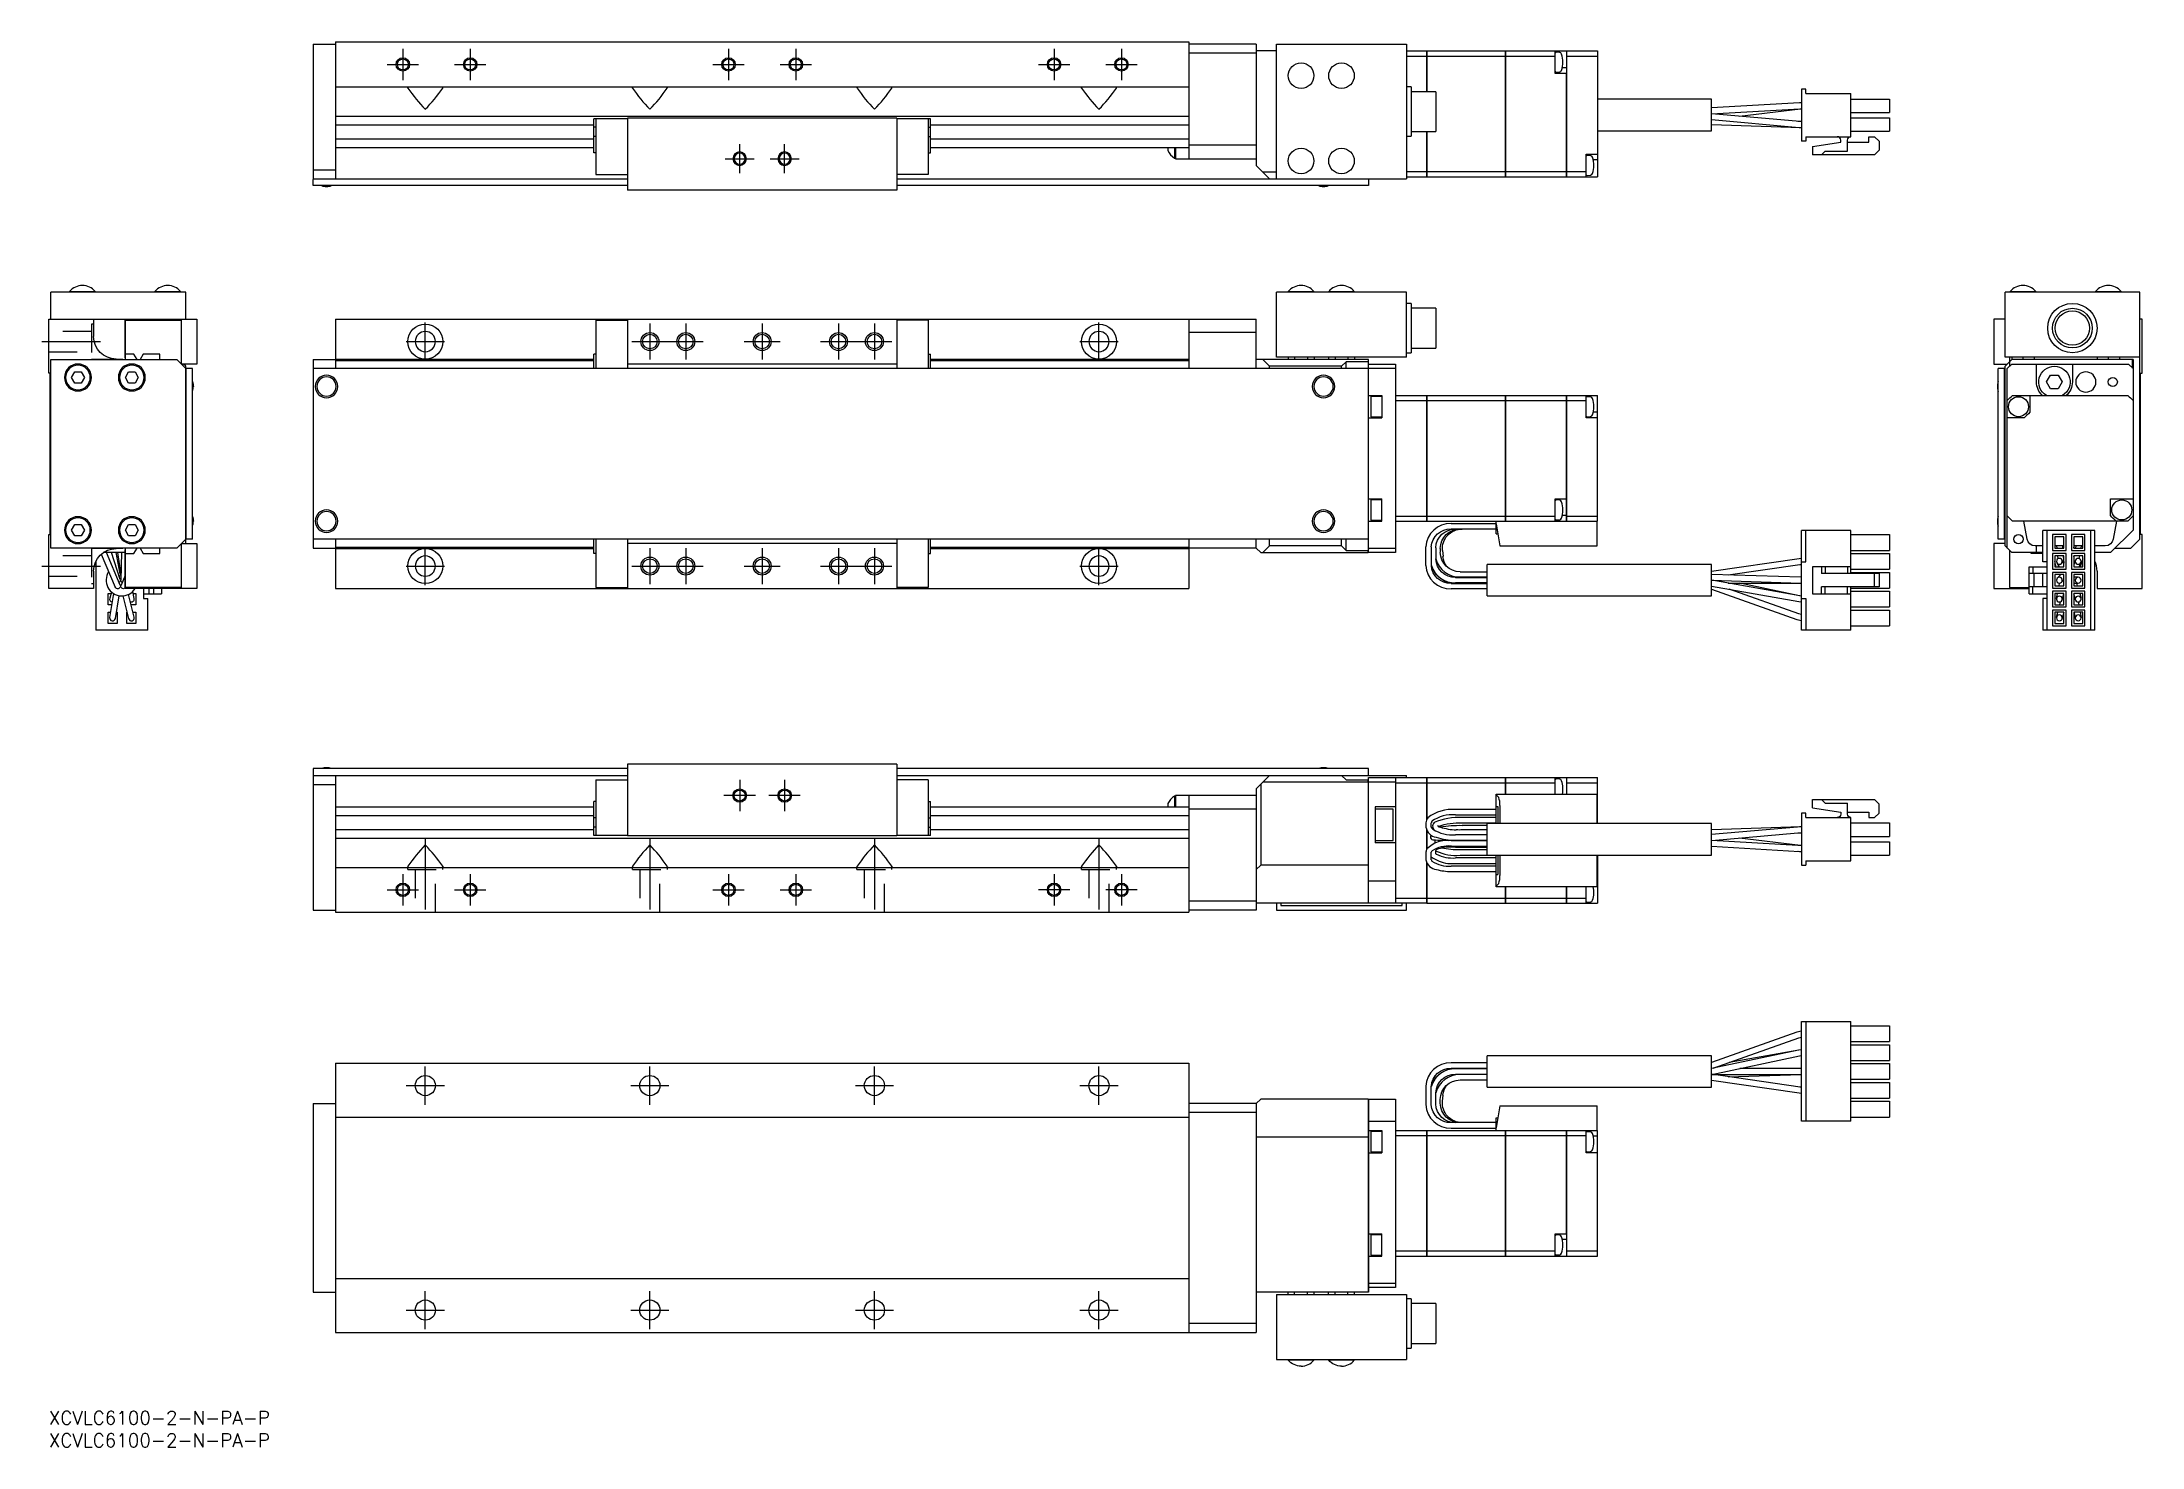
# Model space of a CAD drawing. Extents: x -2 to 466, y -8 to 305.
import ezdxf

# ---------------------------------------------------------------- set-up
doc = ezdxf.new("R2010")
doc.units = 0
doc.header["$LTSCALE"] = 0.5
doc.linetypes.add('CENTER', pattern=[50.8, 31.75, -6.35, 6.35, -6.35])
doc.linetypes.add('DASHED', pattern=[19.05, 12.7, -6.35])
for name, color, linetype in [('MSM_CENTER', 1, 'CENTER'), ('MSM_CONTINUOUS', 7, 'CONTINUOUS'), ('MSM_DASHED', 4, 'DASHED'), ('MSM_NARROW', 5, 'CONTINUOUS'), ('MSM_PART_NUMBER', 7, 'CONTINUOUS')]:
    doc.layers.add(name, color=color, linetype=linetype)
doc.styles.get("Standard").update_dxf_attribs({"font": 'txt.shx', "height": 3, "bigfont": 'bigfont.shx'})

msp = doc.modelspace()

# ---------------------------------------------------------------- texts
at = {"layer": 'MSM_PART_NUMBER'}
for p in [(0, -3), (0, -8)]:
    msp.add_text('XCVLC6100-2-N-PA-P', height=3, dxfattribs=at).set_placement(p)

# ---------------------------------------------------------------- linework, layer by layer
at = {"layer": 'MSM_CENTER'}
for p, q in [((75.35, 299.95), (82.35, 299.95)), ((78.85, 303.45), (78.85, 296.45)), ((90.35, 299.95), (97.35, 299.95)), ((93.85, 303.45), (93.85, 296.45)), ((147.85, 299.95), (154.85, 299.95)), ((151.35, 303.45), (151.35, 296.45)), ((162.85, 299.95), (169.85, 299.95)), ((166.35, 303.45), (166.35, 296.45)), ((220.35, 299.95), (227.35, 299.95)), ((223.85, 303.45), (223.85, 296.45)), ((235.35, 299.95), (242.35, 299.95)), ((238.85, 303.45), (238.85, 296.45)), ((153.85, 275.72), (153.85, 282.18)), ((163.85, 275.72), (163.85, 282.18)), ((150.62, 278.95), (157.08, 278.95)), ((160.62, 278.95), (167.08, 278.95)), ((83.85, 233.97), (83.85, 242.47)), ((133.85, 242.22), (133.85, 234.22)), ((141.85, 242.22), (141.85, 234.22)), ((158.85, 242.22), (158.85, 234.22)), ((175.85, 242.22), (175.85, 234.22)), ((183.85, 242.22), (183.85, 234.22)), ((233.85, 233.97), (233.85, 242.47)), ((-1.5, 238.22), (11.5, 238.22)), ((79.6, 238.22), (88.1, 238.22)), ((129.85, 238.22), (145.85, 238.22)), ((154.85, 238.22), (162.85, 238.22)), ((171.85, 238.22), (187.85, 238.22)), ((229.6, 238.22), (238.1, 238.22)), ((83.85, 183.97), (83.85, 192.47)), ((133.85, 192.22), (133.85, 184.22)), ((141.85, 192.22), (141.85, 184.22)), ((158.85, 192.22), (158.85, 184.22)), ((175.85, 192.22), (175.85, 184.22)), ((183.85, 192.22), (183.85, 184.22)), ((233.85, 183.97), (233.85, 192.47)), ((-1.5, 188.22), (11.5, 188.22)), ((79.6, 188.22), (88.1, 188.22)), ((129.85, 188.22), (145.85, 188.22)), ((154.85, 188.22), (162.85, 188.22)), ((171.85, 188.22), (187.85, 188.22)), ((229.6, 188.22), (238.1, 188.22)), ((153.85, 140.6), (153.85, 133.6)), ((163.85, 140.6), (163.85, 133.6)), ((157.35, 137.1), (150.35, 137.1)), ((167.35, 137.1), (160.35, 137.1)), ((83.85, 127.6), (83.85, 109.1)), ((133.85, 127.6), (133.85, 109.1)), ((183.85, 127.6), (183.85, 109.1)), ((233.85, 127.6), (233.85, 109.1)), ((78.85, 119.6), (78.85, 112.6)), ((93.85, 119.6), (93.85, 112.6)), ((151.35, 119.6), (151.35, 112.6)), ((166.35, 119.6), (166.35, 112.6)), ((223.85, 119.6), (223.85, 112.6)), ((238.85, 119.6), (238.85, 112.6)), ((75.35, 116.1), (82.35, 116.1)), ((90.35, 116.1), (97.35, 116.1)), ((147.85, 116.1), (154.85, 116.1)), ((162.85, 116.1), (169.85, 116.1)), ((227.35, 116.1), (220.35, 116.1)), ((242.35, 116.1), (235.35, 116.1)), ((83.85, 68.25), (83.85, 76.75)), ((133.85, 68.25), (133.85, 76.75)), ((183.85, 68.25), (183.85, 76.75)), ((233.85, 68.25), (233.85, 76.75)), ((79.6, 72.5), (88.1, 72.5)), ((129.6, 72.5), (138.1, 72.5)), ((179.6, 72.5), (188.1, 72.5)), ((229.6, 72.5), (238.1, 72.5)), ((83.85, 18.25), (83.85, 26.75)), ((133.85, 18.25), (133.85, 26.75)), ((183.85, 18.25), (183.85, 26.75)), ((233.85, 18.25), (233.85, 26.75)), ((79.6, 22.5), (88.1, 22.5)), ((129.6, 22.5), (138.1, 22.5)), ((179.6, 22.5), (188.1, 22.5)), ((229.6, 22.5), (238.1, 22.5))]:
    msp.add_line(p, q, dxfattribs=at)
at = {"layer": 'MSM_CONTINUOUS'}
for p, q in [((58.85, 304.45), (63.85, 304.45)), ((58.85, 304.45), (58.85, 274.45)), ((63.85, 304.95), (253.85, 304.95)), ((63.85, 304.95), (63.85, 274.45)), ((253.85, 304.95), (253.85, 278.95)), ((268.85, 304.45), (253.85, 304.45)), ((268.85, 304.45), (268.85, 277.45)), ((273.35, 304.45), (302.35, 304.45)), ((273.35, 274.45), (273.35, 304.45)), ((302.35, 304.45), (302.35, 274.45)), ((268.85, 302.45), (253.85, 302.45)), ((273.35, 302.95), (268.85, 302.95)), ((302.35, 302.95), (306.84, 302.95)), ((302.35, 301.8), (306.84, 301.8)), ((306.84, 293.88), (306.84, 302.95)), ((306.85, 302.95), (306.85, 293.88)), ((306.85, 302.95), (324.34, 302.95)), ((306.85, 301.8), (324.34, 301.8)), ((324.34, 274.95), (324.34, 302.95)), ((324.35, 302.94), (324.34, 302.94)), ((324.35, 301.79), (324.34, 301.79)), ((324.35, 302.95), (324.35, 274.95)), ((324.35, 302.95), (337.95, 302.95)), ((324.35, 301.8), (335.45, 301.8)), ((335.45, 297.95), (335.45, 302.95)), ((336.44, 302.61), (335.67, 302.68)), ((337.96, 302.95), (337.96, 274.95)), ((337.96, 302.95), (344.85, 302.95)), ((337.96, 301.8), (344.85, 301.8)), ((344.85, 302.95), (344.85, 274.95)), ((63.85, 294.95), (253.85, 294.95)), ((80.11, 294.95), (79.95, 294.83)), ((79.98, 294.69), (79.95, 294.83)), ((87.59, 294.95), (87.75, 294.83)), ((87.72, 294.69), (87.75, 294.83)), ((130.11, 294.95), (129.95, 294.83)), ((129.98, 294.69), (129.95, 294.83)), ((137.59, 294.95), (137.75, 294.83)), ((137.72, 294.69), (137.75, 294.83)), ((180.11, 294.95), (179.95, 294.83)), ((179.98, 294.69), (179.95, 294.83)), ((187.59, 294.95), (187.75, 294.83)), ((187.72, 294.69), (187.75, 294.83)), ((230.11, 294.95), (229.95, 294.83)), ((229.98, 294.69), (229.95, 294.83)), ((237.59, 294.95), (237.75, 294.83)), ((237.72, 294.69), (237.75, 294.83)), ((280.11, 294.95), (279.95, 294.82)), ((303.35, 294.95), (302.35, 294.95)), ((303.35, 294.95), (303.35, 283.95)), ((337.95, 297.95), (335.45, 297.95)), ((335.67, 298.22), (336.44, 298.29)), ((337.95, 299.2), (337.02, 299.2)), ((337.95, 274.95), (337.95, 297.95)), ((308.85, 293.88), (303.35, 293.88)), ((306.85, 294.02), (306.84, 294)), ((308.85, 293.88), (308.85, 285.03)), ((370.25, 292.18), (344.85, 292.18)), ((370.25, 285.18), (370.25, 292.18)), ((389.83, 291.38), (370.25, 290.25)), ((370.25, 288.95), (389.9, 290.08)), ((376.48, 288.41), (390.03, 290.07)), ((390.25, 291.39), (389.83, 291.38)), ((389.9, 290.08), (390.25, 290.09)), ((390.24, 290.09), (390.25, 290.09)), ((390.25, 294.45), (390.25, 282.85)), ((391.25, 294.45), (390.25, 294.45)), ((391.25, 293.45), (391.25, 294.45)), ((391.25, 293.45), (401.25, 293.45)), ((401.25, 283.85), (401.25, 293.45)), ((401.25, 292.25), (409.85, 292.25)), ((409.85, 292.25), (409.85, 289.25)), ((63.85, 288.45), (253.85, 288.45)), ((63.85, 286.49), (121.35, 286.49)), ((121.35, 280.25), (121.35, 287.85)), ((128.85, 287.85), (121.35, 287.85)), ((121.85, 285.98), (121.35, 285.98)), ((121.85, 287.85), (121.85, 275.45)), ((188.85, 287.95), (128.85, 287.95)), ((128.85, 287.95), (128.85, 271.95)), ((188.85, 287.95), (188.85, 271.95)), ((196.35, 287.85), (188.85, 287.85)), ((195.85, 287.85), (195.85, 275.45)), ((195.85, 285.98), (196.35, 285.98)), ((196.35, 280.25), (196.35, 287.85)), ((196.35, 286.49), (253.85, 286.49)), ((370.25, 287.65), (389.78, 285.94)), ((370.25, 286.55), (390.11, 285.9)), ((389.89, 287.23), (370.27, 288.95)), ((390.25, 287.22), (389.48, 287.27)), ((389.78, 285.94), (390.25, 285.91)), ((390.25, 287.21), (389.89, 287.23)), ((390.11, 285.9), (390.25, 285.9)), ((401.25, 289.25), (409.85, 289.25)), ((401.25, 288.05), (409.85, 288.05)), ((409.85, 288.05), (409.85, 285.05)), ((63.85, 283.41), (121.35, 283.41)), ((63.85, 281.45), (121.35, 281.45)), ((121.85, 283.93), (121.35, 283.93)), ((195.85, 283.93), (196.35, 283.93)), ((196.35, 283.41), (253.85, 283.41)), ((196.35, 281.45), (253.85, 281.45)), ((249.2, 281.45), (249.2, 280.74)), ((250.65, 281.45), (250.65, 279.09)), ((250.85, 281.45), (250.85, 278.95)), ((268.85, 281.95), (253.85, 281.95)), ((302.35, 283.95), (303.35, 283.95)), ((303.35, 285.03), (308.85, 285.03)), ((306.84, 274.95), (306.84, 285.03)), ((306.84, 284.25), (306.85, 284.23)), ((306.85, 285.03), (306.85, 274.95)), ((344.85, 285.18), (370.25, 285.18)), ((391.25, 282.85), (390.25, 282.85)), ((391.25, 283.85), (401.25, 283.85)), ((391.25, 283.85), (391.25, 282.85)), ((392.75, 281.65), (399, 282.65)), ((392.75, 281.65), (392.75, 279.85)), ((394.75, 279.85), (395.55, 280.65)), ((395.55, 280.65), (400.5, 280.65)), ((399, 282.65), (399, 283.1)), ((400.5, 280.65), (400.5, 283.1)), ((400.5, 282.65), (405.25, 282.65)), ((401.25, 285.05), (409.85, 285.05)), ((405.25, 283.85), (406.55, 283.85)), ((405.25, 282.65), (405.25, 283.85)), ((406.55, 283.85), (407.55, 282.85)), ((407.55, 280.85), (406.55, 279.85)), ((407.55, 282.85), (407.55, 280.85)), ((58.85, 276.45), (63.85, 276.45)), ((121.85, 280.25), (121.35, 280.25)), ((195.85, 280.25), (196.35, 280.25)), ((250.65, 279.09), (250.85, 279.09)), ((250.85, 278.95), (268.85, 278.95)), ((271.85, 274.45), (268.85, 277.45)), ((273.35, 275.95), (270.35, 275.95)), ((302.35, 276.11), (306.84, 276.11)), ((306.85, 276.11), (324.34, 276.11)), ((324.35, 276.11), (324.34, 276.11)), ((324.35, 276.11), (337.95, 276.11)), ((337.96, 276.11), (342.35, 276.11)), ((342.35, 279.95), (344.85, 279.95)), ((342.35, 274.95), (342.35, 279.95)), ((343.33, 279.61), (342.56, 279.68)), ((344.85, 278.7), (343.91, 278.7)), ((406.55, 279.85), (392.75, 279.85)), ((58.85, 274.45), (128.85, 274.45)), ((58.85, 274.35), (58.95, 274.45)), ((58.85, 272.95), (58.85, 274.35)), ((128.85, 272.95), (58.85, 272.95)), ((121.85, 275.45), (128.85, 275.45)), ((188.85, 271.95), (128.85, 271.95)), ((195.85, 275.45), (188.85, 275.45)), ((188.85, 274.45), (302.35, 274.45)), ((293.85, 272.95), (188.85, 272.95)), ((293.75, 274.45), (293.85, 274.35)), ((293.85, 274.35), (293.85, 272.95)), ((302.35, 274.95), (306.84, 274.95)), ((306.85, 274.95), (324.34, 274.95)), ((324.35, 274.96), (324.34, 274.96)), ((324.35, 274.95), (337.95, 274.95)), ((337.96, 274.95), (344.85, 274.95)), ((342.56, 275.22), (343.33, 275.29)), ((0.5, 243.22), (0.5, 249.22)), ((30.5, 249.22), (0.5, 249.22)), ((4.65, 249.38), (10.35, 249.38)), ((4.65, 249.38), (4.65, 249.22)), ((10.35, 249.22), (10.35, 249.38)), ((23.65, 249.38), (29.35, 249.38)), ((23.65, 249.38), (23.65, 249.22)), ((29.35, 249.22), (29.35, 249.38)), ((30.5, 243.22), (30.5, 249.22)), ((302.35, 249.22), (273.35, 249.22)), ((273.35, 234.72), (273.35, 249.22)), ((276, 249.38), (281.7, 249.38)), ((276, 249.38), (276, 249.22)), ((281.7, 249.22), (281.7, 249.38)), ((285, 249.38), (290.7, 249.38)), ((285, 249.38), (285, 249.22)), ((290.7, 249.22), (290.7, 249.38)), ((302.35, 234.72), (302.35, 249.22)), ((435.59, 234.72), (435.59, 249.22)), ((465.59, 249.22), (435.59, 249.22)), ((436.74, 249.38), (442.44, 249.38)), ((436.74, 249.38), (436.74, 249.22)), ((442.44, 249.22), (442.44, 249.38)), ((455.74, 249.38), (461.44, 249.38)), ((455.74, 249.38), (455.74, 249.22)), ((461.44, 249.22), (461.44, 249.38)), ((465.59, 194.22), (465.59, 249.22)), ((0, 243.22), (33, 243.22)), ((0, 231.22), (0, 243.22)), ((10, 243.22), (10, 239.32)), ((17, 234.62), (17, 243.22)), ((33, 243.22), (33, 233.22)), ((63.85, 243.22), (63.85, 232.22)), ((63.85, 243.22), (268.85, 243.22)), ((128.85, 243.22), (128.85, 232.22)), ((188.85, 243.22), (188.85, 232.22)), ((253.85, 243.22), (253.85, 232.22)), ((268.85, 232.22), (268.85, 243.22)), ((303.35, 246.72), (302.35, 246.72)), ((303.35, 246.72), (303.35, 235.72)), ((308.85, 245.64), (303.35, 245.64)), ((308.85, 245.64), (308.85, 236.79)), ((435.59, 243.22), (433.09, 243.22)), ((433.09, 243.22), (433.09, 233.22)), ((466.09, 243.22), (465.59, 243.22)), ((466.09, 231.22), (466.09, 243.22)), ((17.1, 234.22), (17.1, 243.02)), ((17.1, 243.02), (29.5, 243.02)), ((29.5, 243.02), (29.5, 233.22)), ((121.85, 243.02), (128.85, 243.02)), ((121.85, 243.02), (121.85, 232.22)), ((195.85, 243.02), (188.85, 243.02)), ((195.85, 243.02), (195.85, 232.22)), ((268.85, 240.22), (253.85, 240.22)), ((0.5, 234.22), (28.5, 234.22)), ((0.5, 192.22), (0.5, 234.22)), ((15, 234.32), (16.5, 234.32)), ((16.5, 234.32), (16.5, 234.22)), ((17.1, 234.62), (17, 234.62)), ((18.97, 235.42), (17.1, 235.42)), ((19.66, 234.22), (18.97, 235.42)), ((21.03, 235.42), (20.34, 234.22)), ((24.7, 235.42), (21.03, 235.42)), ((24.7, 234.22), (24.7, 235.42)), ((28.5, 234.22), (30.5, 232.22)), ((58.85, 234.22), (58.85, 192.22)), ((58.85, 234.22), (63.85, 234.22)), ((63.85, 234.32), (121.35, 234.32)), ((63.85, 234.02), (121.35, 234.02)), ((121.35, 232.22), (121.35, 235.42)), ((121.85, 235.42), (121.35, 235.42)), ((195.85, 235.42), (196.35, 235.42)), ((196.35, 232.22), (196.35, 235.42)), ((196.35, 234.32), (253.85, 234.32)), ((196.35, 234.02), (253.85, 234.02)), ((293.85, 234.22), (268.85, 234.22)), ((271.85, 232.72), (270.35, 234.22)), ((302.35, 234.72), (273.35, 234.72)), ((275.96, 234.72), (275.96, 234.22)), ((277.41, 234.72), (277.41, 234.22)), ((280.29, 234.72), (280.29, 234.22)), ((281.74, 234.72), (281.74, 234.22)), ((284.96, 234.72), (284.96, 234.22)), ((286.41, 234.72), (286.41, 234.22)), ((289.29, 234.72), (289.29, 234.22)), ((290.74, 234.72), (290.74, 234.22)), ((293.85, 191.22), (293.85, 234.22)), ((302.35, 235.72), (303.35, 235.72)), ((303.35, 236.79), (308.85, 236.79)), ((465.59, 234.72), (435.59, 234.72)), ((437.09, 234.22), (435.59, 232.72)), ((436.59, 234.72), (436.59, 232.72)), ((437.09, 234.72), (437.09, 234.22)), ((464.09, 234.22), (437.09, 234.22)), ((439.59, 234.72), (439.59, 234.22)), ((442.09, 234.72), (442.09, 234.22)), ((456.09, 234.72), (456.09, 234.22)), ((458.59, 234.72), (458.59, 234.22)), ((461.09, 234.72), (461.09, 234.22)), ((463.99, 232.32), (463.99, 234.22)), ((464.09, 234.22), (464.09, 225.1)), ((0.3, 231.22), (0, 231.22)), ((0.3, 195.22), (0.3, 231.22)), ((5.06, 230.22), (5.78, 231.47)), ((5.78, 228.97), (5.06, 230.22)), ((5.78, 231.47), (7.22, 231.47)), ((7.22, 231.47), (7.94, 230.22)), ((7.94, 230.22), (7.22, 228.97)), ((17.06, 230.22), (17.78, 231.47)), ((17.78, 228.97), (17.06, 230.22)), ((17.78, 231.47), (19.22, 231.47)), ((19.22, 231.47), (19.94, 230.22)), ((19.94, 230.22), (19.22, 228.97)), ((29.7, 233.22), (29.7, 233.02)), ((33, 233.22), (29.7, 233.22)), ((30.5, 232.72), (30, 233.22)), ((30.5, 193.22), (30.5, 232.72)), ((32, 232.22), (30.5, 232.22)), ((30.6, 194.22), (30.6, 232.22)), ((32, 194.22), (32, 232.22)), ((299.85, 232.22), (58.85, 232.22)), ((188.85, 233.22), (128.85, 233.22)), ((287.85, 232.72), (271.85, 232.72)), ((271.85, 232.22), (271.85, 232.72)), ((288.85, 233.72), (287.85, 232.72)), ((287.85, 232.22), (287.85, 232.72)), ((288.85, 232.22), (288.85, 233.72)), ((293.85, 233.72), (288.85, 233.72)), ((293.85, 233.22), (299.85, 233.22)), ((299.85, 233.22), (299.85, 191.22)), ((433.09, 233.22), (436.09, 233.22)), ((434.09, 194.22), (434.09, 232.22)), ((435.59, 232.22), (434.09, 232.22)), ((435.49, 194.22), (435.49, 232.22)), ((435.59, 192.72), (435.59, 232.72)), ((437.09, 233.22), (436.09, 232.22)), ((436.09, 225.11), (436.09, 232.22)), ((437.09, 233.22), (463.09, 233.22)), ((442.59, 229.22), (442.59, 233.22)), ((444.86, 229.22), (445.72, 230.72)), ((445.72, 227.72), (444.86, 229.22)), ((445.72, 230.72), (447.45, 230.72)), ((447.45, 230.72), (448.32, 229.22)), ((448.32, 229.22), (447.45, 227.72)), ((450.59, 233.22), (450.59, 229.22)), ((464.09, 232.22), (463.09, 233.22)), ((465.79, 231.22), (466.09, 231.22)), ((465.79, 195.22), (465.79, 231.22)), ((7.22, 228.97), (5.78, 228.97)), ((19.22, 228.97), (17.78, 228.97)), ((293.85, 226.22), (296.85, 226.22)), ((294.35, 225.97), (294.35, 221.47)), ((296.85, 225.97), (294.35, 225.97)), ((296.85, 226.22), (296.85, 221.22)), ((299.85, 226.22), (306.84, 226.22)), ((299.85, 225.06), (306.84, 225.06)), ((306.84, 198.22), (306.84, 226.22)), ((306.85, 226.22), (306.85, 198.22)), ((306.85, 226.22), (324.34, 226.22)), ((306.85, 225.06), (324.34, 225.06)), ((324.34, 198.22), (324.34, 226.22)), ((324.35, 226.21), (324.34, 226.21)), ((324.35, 225.06), (324.34, 225.06)), ((324.35, 226.22), (324.35, 198.22)), ((324.35, 226.22), (337.95, 226.22)), ((324.35, 225.06), (337.95, 225.06)), ((337.95, 198.22), (337.95, 226.22)), ((337.96, 226.22), (337.96, 198.22)), ((337.96, 226.22), (344.85, 226.22)), ((337.96, 225.06), (342.35, 225.06)), ((342.35, 221.22), (342.35, 226.22)), ((343.33, 225.88), (342.56, 225.95)), ((344.85, 198.22), (344.85, 226.22)), ((436.09, 199.37), (436.09, 225.06)), ((437.24, 226.22), (462.93, 226.22)), ((441.09, 226.22), (441.09, 222.47)), ((447.45, 227.72), (445.72, 227.72)), ((464.09, 225.06), (464.09, 199.37)), ((293.85, 221.22), (296.85, 221.22)), ((294.35, 221.47), (296.85, 221.47)), ((344.85, 221.22), (342.35, 221.22)), ((342.56, 221.49), (343.33, 221.55)), ((344.85, 222.47), (343.91, 222.47)), ((439.84, 221.22), (436.09, 221.22)), ((293.85, 203.22), (296.85, 203.22)), ((294.35, 202.97), (294.35, 198.47)), ((296.85, 202.97), (294.35, 202.97)), ((296.85, 198.22), (296.85, 203.22)), ((335.45, 203.22), (337.95, 203.22)), ((335.45, 198.22), (335.45, 203.22)), ((336.44, 202.88), (335.67, 202.95)), ((459.09, 203.22), (464.09, 203.22)), ((459.09, 199.47), (459.09, 203.22)), ((5.06, 196.22), (5.78, 197.47)), ((5.78, 197.47), (7.22, 197.47)), ((7.22, 197.47), (7.94, 196.22)), ((17.06, 196.22), (17.78, 197.47)), ((17.78, 197.47), (19.22, 197.47)), ((19.22, 197.47), (19.94, 196.22)), ((293.85, 198.22), (296.85, 198.22)), ((294.35, 198.47), (296.85, 198.47)), ((299.85, 199.37), (306.84, 199.37)), ((299.85, 198.22), (306.84, 198.22)), ((306.85, 199.37), (324.34, 199.37)), ((306.85, 198.22), (344.85, 198.22)), ((312.25, 197.67), (322.25, 197.67)), ((322.25, 196.47), (312.25, 196.47)), ((314.73, 196.47), (314.49, 196.46)), ((322.25, 195.42), (322.25, 198.22)), ((322.25, 197.62), (323.11, 192.72)), ((324.35, 199.37), (324.34, 199.37)), ((324.35, 198.23), (324.34, 198.23)), ((324.35, 199.37), (335.45, 199.37)), ((335.67, 198.49), (336.44, 198.55)), ((337.95, 199.47), (337.02, 199.47)), ((337.96, 199.37), (344.85, 199.37)), ((344.75, 192.72), (344.75, 198.22)), ((436.09, 192.22), (436.09, 199.32)), ((462.93, 198.22), (437.24, 198.22)), ((440.5, 194.2), (439.79, 198.22)), ((460.39, 198.22), (459.68, 194.2)), ((464.09, 199.33), (464.09, 196.22)), ((0, 183.22), (0, 195.22)), ((0, 195.22), (0.3, 195.22)), ((28.5, 192.22), (0.5, 192.22)), ((5.78, 194.97), (5.06, 196.22)), ((7.22, 194.97), (5.78, 194.97)), ((7.94, 196.22), (7.22, 194.97)), ((16.5, 192.12), (15, 192.12)), ((16.5, 192.22), (16.5, 192.12)), ((17, 191.82), (17.1, 191.82)), ((17, 183.22), (17, 191.82)), ((17.78, 194.97), (17.06, 196.22)), ((17.1, 183.42), (17.1, 192.22)), ((19.22, 194.97), (17.78, 194.97)), ((18.97, 191.02), (19.66, 192.21)), ((19.94, 196.22), (19.22, 194.97)), ((20.34, 192.21), (21.03, 191.02)), ((24.7, 191.02), (24.7, 192.22)), ((30.5, 194.22), (28.5, 192.22)), ((29.5, 193.22), (29.5, 183.42)), ((29.7, 193.42), (29.7, 193.22)), ((29.7, 193.22), (33, 193.22)), ((32, 194.22), (30.5, 194.22)), ((33, 193.22), (33, 183.22)), ((293.85, 194.22), (58.85, 194.22)), ((58.85, 192.22), (63.85, 192.22)), ((63.85, 194.22), (63.85, 183.22)), ((63.85, 192.42), (121.35, 192.42)), ((63.85, 192.12), (121.35, 192.12)), ((121.35, 191.02), (121.35, 194.22)), ((121.85, 194.22), (121.85, 183.42)), ((128.85, 194.22), (128.85, 183.22)), ((188.85, 193.22), (128.85, 193.22)), ((188.85, 194.22), (188.85, 183.22)), ((195.85, 194.22), (195.85, 183.42)), ((196.35, 191.02), (196.35, 194.22)), ((196.35, 192.42), (253.85, 192.42)), ((196.35, 192.12), (253.85, 192.12)), ((253.85, 194.22), (253.85, 183.22)), ((268.85, 192.22), (253.85, 192.22)), ((268.85, 192.22), (268.85, 194.22)), ((268.85, 192.22), (269.85, 191.22)), ((270.35, 191.22), (271.85, 192.72)), ((271.85, 192.72), (271.85, 194.22)), ((287.85, 192.72), (271.85, 192.72)), ((287.85, 192.72), (287.85, 194.22)), ((287.85, 192.72), (288.85, 191.72)), ((288.85, 191.72), (288.85, 194.22)), ((288.85, 191.72), (293.76, 191.72)), ((293.85, 191.84), (293.76, 191.72)), ((293.76, 191.23), (293.76, 191.72)), ((293.85, 192.22), (299.85, 192.22)), ((306.65, 188.37), (306.65, 192.47)), ((307.85, 192.47), (307.85, 188.37)), ((308.85, 192.31), (308.85, 189.83)), ((309.85, 192.16), (309.85, 191.28)), ((322.25, 195.42), (322.64, 195.42)), ((323.11, 192.72), (344.75, 192.72)), ((401.25, 196.17), (390.25, 196.17)), ((390.25, 173.97), (390.25, 196.17)), ((391.25, 189.17), (391.25, 196.17)), ((401.25, 186.57), (401.25, 196.17)), ((401.25, 195.22), (409.85, 195.22)), ((401.25, 191.72), (409.85, 191.72)), ((409.85, 195.22), (409.85, 191.72)), ((435.59, 193.22), (433.09, 193.22)), ((433.09, 193.22), (433.09, 183.22)), ((435.59, 194.22), (434.09, 194.22)), ((435.59, 192.72), (437.09, 191.22)), ((436.59, 191.72), (436.59, 183.42)), ((443.99, 192.72), (442.27, 192.72)), ((442.59, 191.22), (442.59, 192.72)), ((443.99, 189.17), (443.99, 196.17)), ((455.59, 196.17), (443.99, 196.17)), ((444.99, 173.97), (444.99, 196.17)), ((446.19, 195.22), (446.19, 191.72)), ((449.19, 195.22), (446.19, 195.22)), ((446.19, 191.72), (449.19, 191.72)), ((448.69, 194.72), (446.69, 194.72)), ((446.69, 194.72), (446.69, 192.22)), ((448.69, 192.72), (446.69, 192.72)), ((446.69, 192.22), (448.69, 192.22)), ((447.19, 192.22), (447.15, 192.72)), ((448.36, 192.72), (448.4, 192.22)), ((448.69, 192.34), (448.68, 192.72)), ((448.69, 192.22), (448.69, 194.72)), ((449.19, 191.72), (449.19, 195.22)), ((453.39, 195.22), (450.39, 195.22)), ((450.39, 195.22), (450.39, 191.72)), ((450.39, 191.72), (453.39, 191.72)), ((450.89, 194.72), (450.89, 192.22)), ((452.89, 194.72), (450.89, 194.72)), ((452.89, 192.72), (450.89, 192.72)), ((450.89, 192.22), (450.96, 192.72)), ((450.89, 192.22), (452.89, 192.22)), ((451.34, 192.72), (451.25, 192.22)), ((452.57, 192.72), (452.47, 192.22)), ((452.89, 192.22), (452.89, 194.72)), ((453.39, 191.72), (453.39, 195.22)), ((454.59, 196.17), (454.59, 173.97)), ((455.59, 173.97), (455.59, 196.17)), ((457.91, 192.72), (455.59, 192.72)), ((459.09, 191.22), (464.09, 196.22)), ((460.09, 192.22), (463.59, 192.22)), ((463.59, 192.22), (465.59, 194.22)), ((466.09, 195.22), (465.79, 195.22)), ((466.09, 183.22), (466.09, 195.22)), ((10, 187.12), (10, 183.22)), ((10.5, 189.3), (10.5, 173.97)), ((11.69, 190.86), (14.8, 183.53)), ((17, 191.22), (12.15, 191.22)), ((15.9, 184), (12.84, 191.22)), ((15.92, 185.25), (14.01, 191.22)), ((15.94, 186.48), (15.03, 191.22)), ((15.17, 190.52), (15.2, 190.52)), ((15.2, 190.52), (15.2, 190.33)), ((15.34, 191.22), (16.06, 186.28)), ((16.18, 191.22), (16.05, 185.08)), ((17.1, 191.02), (18.97, 191.02)), ((21.03, 191.02), (24.7, 191.02)), ((121.85, 191.02), (121.35, 191.02)), ((195.85, 191.02), (196.35, 191.02)), ((269.85, 191.22), (293.75, 191.22)), ((293.85, 191.32), (293.75, 191.22)), ((299.85, 191.22), (293.85, 191.22)), ((307.86, 188.37), (307.85, 188.41)), ((310.33, 191.7), (310.45, 190.32)), ((320.25, 181.57), (320.25, 188.57)), ((370.25, 188.57), (320.25, 188.57)), ((389.77, 189.85), (370.25, 187.02)), ((370.25, 181.57), (370.25, 188.57)), ((373.95, 186.25), (389.93, 188.56)), ((390.25, 189.9), (389.74, 189.85)), ((389.93, 188.56), (390.25, 188.6)), ((390.25, 189.17), (391.25, 189.17)), ((392.75, 188.07), (392.75, 182.07)), ((401.25, 188.07), (392.75, 188.07)), ((394.75, 188.07), (394.75, 186.57)), ((395.55, 188.07), (395.55, 186.57)), ((400.5, 188.07), (400.5, 186.57)), ((401.25, 191.02), (409.85, 191.02)), ((401.25, 187.52), (409.85, 187.52)), ((409.85, 191.02), (409.85, 187.52)), ((443.99, 191.22), (437.09, 191.22)), ((440.99, 182.07), (440.99, 188.07)), ((440.99, 188.07), (444.99, 188.07)), ((441.39, 191.02), (441.39, 191.22)), ((443.99, 191.02), (441.39, 191.02)), ((441.79, 188.07), (441.79, 186.57)), ((444.99, 189.17), (443.99, 189.17)), ((446.19, 191.02), (446.19, 187.52)), ((449.19, 191.02), (446.19, 191.02)), ((446.19, 187.52), (449.19, 187.52)), ((448.69, 190.52), (446.69, 190.52)), ((446.69, 190.52), (446.69, 188.02)), ((446.94, 188.02), (446.69, 189.2)), ((446.9, 188.2), (446.69, 188.71)), ((446.69, 188.02), (448.69, 188.02)), ((447.13, 188.93), (447.68, 188.02)), ((447.39, 189.85), (447.34, 190.52)), ((447.55, 188.02), (447.52, 188.28)), ((448.69, 188.87), (448.24, 189.6)), ((448.54, 190.52), (448.68, 188.88)), ((448.69, 188.02), (448.69, 190.52)), ((449.19, 187.52), (449.19, 191.02)), ((453.39, 191.02), (450.39, 191.02)), ((450.39, 191.02), (450.39, 187.52)), ((450.39, 187.52), (453.39, 187.52)), ((452.89, 190.52), (450.89, 190.52)), ((450.89, 190.52), (450.89, 188.02)), ((450.89, 190.33), (450.92, 190.52)), ((451.28, 189.51), (450.89, 188.51)), ((450.89, 188.02), (452.89, 188.02)), ((452.14, 190.52), (452.03, 189.9)), ((452.09, 188.02), (452.49, 189.03)), ((452.89, 189.8), (452.31, 188.02)), ((452.89, 188.02), (452.89, 190.52)), ((453.39, 187.52), (453.39, 191.02)), ((459.09, 191.22), (455.59, 191.22)), ((456.09, 187.12), (456.09, 183.22)), ((10, 183.22), (0, 183.22)), ((13.96, 182.44), (13.57, 181.04)), ((17, 186.13), (16.1, 184)), ((33, 183.22), (17, 183.22)), ((29.5, 183.42), (17.1, 183.42)), ((19.04, 180.99), (18.74, 182.59)), ((21.1, 183.22), (21.1, 180.97)), ((22.3, 183.22), (22.3, 182.07)), ((23.3, 183.22), (23.3, 182.07)), ((25.1, 183.22), (25.1, 182.07)), ((63.85, 183.22), (253.85, 183.22)), ((121.85, 183.42), (128.85, 183.42)), ((195.85, 183.42), (188.85, 183.42)), ((312.25, 184.37), (320.25, 184.37)), ((320.25, 183.17), (312.25, 183.17)), ((312.54, 185.82), (312.51, 185.83)), ((312.51, 185.83), (312.54, 185.82)), ((313.25, 185.77), (312.54, 185.82)), ((312.54, 185.82), (313.75, 185.67)), ((320.25, 185.77), (313.25, 185.77)), ((313.25, 185.67), (320.25, 185.67)), ((320.25, 184.47), (313.25, 184.47)), ((314.25, 186.97), (320.25, 186.97)), ((390.16, 185.72), (370.25, 186.37)), ((370.25, 185.07), (390.11, 184.42)), ((370.25, 183.76), (389.7, 180.31)), ((370.25, 183.08), (389.21, 176.35)), ((389.92, 181.59), (370.32, 185.06)), ((373.97, 184.42), (390.25, 184.42)), ((389.65, 177.57), (374.19, 183.06)), ((389.86, 181.61), (376.51, 184.42)), ((390.11, 184.42), (390.25, 184.42)), ((390.25, 185.72), (390.16, 185.72)), ((407.55, 186.57), (394.75, 186.57)), ((394.75, 182.07), (394.75, 183.57)), ((407.55, 183.57), (394.75, 183.57)), ((395.55, 182.07), (395.55, 183.57)), ((400.5, 182.07), (400.5, 183.57)), ((401.25, 186.82), (409.85, 186.82)), ((401.25, 173.97), (401.25, 183.57)), ((401.25, 183.32), (409.85, 183.32)), ((401.25, 182.62), (409.85, 182.62)), ((406.55, 183.57), (406.55, 186.57)), ((407.55, 186.57), (407.55, 183.57)), ((409.85, 186.82), (409.85, 183.32)), ((409.85, 182.62), (409.85, 179.12)), ((433.09, 183.22), (440.99, 183.22)), ((436.59, 183.42), (440.99, 183.42)), ((444.99, 186.57), (440.99, 186.57)), ((444.99, 183.57), (440.99, 183.57)), ((441.79, 182.07), (441.79, 183.57)), ((441.99, 186.57), (441.99, 183.57)), ((443.99, 183.57), (443.99, 186.57)), ((446.19, 186.82), (446.19, 183.32)), ((449.19, 186.82), (446.19, 186.82)), ((446.19, 183.32), (449.19, 183.32)), ((446.19, 182.62), (446.19, 179.12)), ((449.19, 182.62), (446.19, 182.62)), ((446.69, 186.32), (446.69, 183.82)), ((448.69, 186.32), (446.69, 186.32)), ((446.69, 183.82), (448.69, 183.82)), ((447.95, 186.24), (447.23, 185.53)), ((447.68, 184.42), (447.57, 183.82)), ((448.15, 184.61), (448.69, 185.14)), ((448.69, 183.82), (448.69, 186.32)), ((449.19, 183.32), (449.19, 186.82)), ((449.19, 179.12), (449.19, 182.62)), ((453.39, 186.82), (450.39, 186.82)), ((450.39, 186.82), (450.39, 183.32)), ((450.39, 183.32), (453.39, 183.32)), ((450.39, 182.62), (450.39, 179.12)), ((453.39, 182.62), (450.39, 182.62)), ((450.89, 186.32), (450.89, 183.82)), ((452.89, 186.32), (450.89, 186.32)), ((451.89, 185.72), (450.89, 185.72)), ((450.89, 184.42), (451.89, 184.42)), ((450.89, 183.82), (452.89, 183.82)), ((451.75, 183.82), (451.59, 184.42)), ((452.89, 183.82), (452.89, 186.32)), ((453.39, 183.32), (453.39, 186.82)), ((453.39, 179.12), (453.39, 182.62)), ((456.09, 183.22), (466.09, 183.22)), ((13.2, 182.12), (13.87, 182.12)), ((13.2, 179.62), (13.2, 182.12)), ((14.02, 179.62), (13.2, 179.62)), ((13.2, 177.92), (13.75, 177.92)), ((13.2, 175.42), (13.2, 177.92)), ((14.42, 182.09), (13.56, 176.77)), ((14.84, 176.56), (15.66, 181.62)), ((15.06, 177.92), (15.2, 177.92)), ((15.2, 177.92), (15.2, 175.42)), ((16.52, 181.58), (17.77, 176.51)), ((17.4, 177.92), (17.42, 177.92)), ((17.4, 175.42), (17.4, 177.92)), ((19.03, 176.82), (17.78, 181.91)), ((19.4, 179.62), (18.34, 179.62)), ((18.76, 177.92), (19.4, 177.92)), ((18.83, 182.12), (19.4, 182.12)), ((19.4, 182.12), (19.4, 179.62)), ((19.4, 177.92), (19.4, 175.42)), ((21.1, 182.07), (23.3, 182.07)), ((21.1, 180.97), (22.1, 180.97)), ((22.1, 173.97), (22.1, 180.97)), ((23.3, 182.07), (25.1, 182.07)), ((320.25, 181.57), (370.25, 181.57)), ((389.7, 180.31), (390.25, 180.23)), ((390.25, 181.55), (389.86, 181.61)), ((390.25, 181.54), (389.92, 181.59)), ((390.25, 180.97), (391.25, 180.97)), ((391.25, 180.97), (391.25, 173.97)), ((392.75, 182.07), (401.25, 182.07)), ((401.25, 179.12), (409.85, 179.12)), ((401.25, 178.42), (409.85, 178.42)), ((409.85, 178.42), (409.85, 174.92)), ((440.99, 182.07), (444.99, 182.07)), ((444.99, 180.97), (443.99, 180.97)), ((443.99, 180.97), (443.99, 173.97)), ((446.19, 179.12), (449.19, 179.12)), ((449.19, 178.42), (446.19, 178.42)), ((446.19, 178.42), (446.19, 174.92)), ((448.69, 182.12), (446.69, 182.12)), ((446.69, 182.12), (446.69, 179.62)), ((446.69, 179.62), (448.69, 179.62)), ((446.69, 177.92), (446.69, 175.42)), ((448.69, 177.92), (446.69, 177.92)), ((447.05, 180.99), (447.26, 182.12)), ((447.06, 176.82), (447.33, 177.92)), ((447.9, 180.25), (447.74, 179.62)), ((448.66, 177.92), (448.32, 176.51)), ((448.58, 182.12), (448.33, 180.75)), ((448.69, 179.62), (448.69, 182.12)), ((448.69, 175.42), (448.69, 177.92)), ((449.19, 174.92), (449.19, 178.42)), ((450.39, 179.12), (453.39, 179.12)), ((453.39, 178.42), (450.39, 178.42)), ((450.39, 178.42), (450.39, 174.92)), ((452.89, 182.12), (450.89, 182.12)), ((450.89, 182.12), (450.89, 179.62)), ((451.26, 180.7), (450.89, 182.06)), ((450.89, 179.62), (452.89, 179.62)), ((450.89, 177.92), (450.89, 175.42)), ((452.89, 177.92), (450.89, 177.92)), ((451.24, 176.56), (451.03, 177.92)), ((452.07, 179.62), (451.97, 180.22)), ((452.22, 182.12), (452.51, 181.04)), ((452.34, 177.92), (452.53, 176.77)), ((452.89, 179.62), (452.89, 182.12)), ((452.89, 175.42), (452.89, 177.92)), ((453.39, 174.92), (453.39, 178.42)), ((22.1, 173.97), (10.5, 173.97)), ((15.2, 175.42), (13.2, 175.42)), ((19.4, 175.42), (17.4, 175.42)), ((389.2, 176.35), (390.25, 176.09)), ((389.21, 176.35), (390.25, 176.08)), ((390.25, 177.41), (389.64, 177.57)), ((401.25, 173.97), (390.25, 173.97)), ((401.25, 174.92), (409.85, 174.92)), ((455.59, 173.97), (443.99, 173.97)), ((446.19, 174.92), (449.19, 174.92)), ((446.69, 175.42), (448.69, 175.42)), ((450.39, 174.92), (453.39, 174.92)), ((450.89, 175.42), (452.89, 175.42)), ((128.85, 143.1), (58.85, 143.1)), ((58.85, 143.1), (58.85, 141.7)), ((58.85, 141.7), (58.95, 141.6)), ((58.85, 141.6), (58.85, 111.6)), ((58.85, 141.6), (128.85, 141.6)), ((63.85, 141.6), (63.85, 111.1)), ((121.85, 140.6), (121.85, 128.2)), ((121.85, 140.6), (128.85, 140.6)), ((128.85, 144.1), (128.85, 128.1)), ((188.85, 144.1), (128.85, 144.1)), ((188.85, 144.1), (188.85, 128.1)), ((293.85, 143.1), (188.85, 143.1)), ((188.85, 141.6), (302.35, 141.6)), ((195.85, 140.6), (188.85, 140.6)), ((195.85, 140.6), (195.85, 128.2)), ((268.85, 138.6), (271.85, 141.6)), ((287.85, 141.6), (288.85, 140.6)), ((288.85, 140.6), (293.85, 140.6)), ((293.75, 141.6), (293.85, 141.7)), ((293.76, 140.11), (293.76, 140.6)), ((293.85, 141.7), (293.85, 143.1)), ((293.85, 113.1), (293.85, 141.1)), ((293.85, 141.1), (306.84, 141.1)), ((299.85, 141.1), (299.85, 113.1)), ((302.35, 141.1), (302.35, 141.6)), ((306.84, 131.8), (306.84, 141.1)), ((306.85, 141.1), (324.34, 141.1)), ((306.85, 141.1), (306.85, 131.82)), ((324.34, 137.4), (324.34, 141.1)), ((324.35, 141.09), (324.34, 141.09)), ((324.35, 141.1), (324.35, 137.4)), ((324.35, 141.1), (337.95, 141.1)), ((335.45, 137.4), (335.45, 141.1)), ((336.44, 140.76), (335.67, 140.83)), ((337.96, 141.1), (337.96, 137.4)), ((337.96, 141.1), (344.85, 141.1)), ((344.85, 130.86), (344.85, 141.1)), ((58.85, 139.6), (63.85, 139.6)), ((121.85, 135.8), (121.35, 135.8)), ((121.35, 128.2), (121.35, 135.8)), ((195.85, 135.8), (196.35, 135.8)), ((196.35, 128.2), (196.35, 135.8)), ((250.65, 136.96), (250.65, 134.6)), ((250.85, 136.96), (250.65, 136.96)), ((268.85, 137.1), (250.85, 137.1)), ((250.85, 137.1), (250.85, 134.6)), ((253.85, 137.1), (253.85, 111.1)), ((268.85, 138.6), (268.85, 111.6)), ((269.85, 139.6), (269.85, 121.6)), ((293.75, 140.1), (270.35, 140.1)), ((293.76, 140.11), (293.75, 140.1)), ((293.75, 140.1), (293.75, 121.6)), ((293.76, 140.11), (293.85, 140.07)), ((299.85, 140.1), (293.85, 140.1)), ((299.85, 139.94), (306.84, 139.94)), ((306.85, 139.94), (324.34, 139.94)), ((322.25, 137.4), (344.75, 137.4)), ((322.25, 130.86), (322.25, 137.4)), ((322.25, 137.29), (322.85, 136.69)), ((324.35, 139.94), (324.34, 139.94)), ((324.35, 139.94), (335.45, 139.94)), ((337.96, 139.94), (344.85, 139.94)), ((344.75, 130.86), (344.75, 137.4)), ((392.75, 136.2), (406.55, 136.2)), ((392.75, 134.4), (392.75, 136.2)), ((394.75, 136.2), (395.55, 135.4)), ((407.55, 135.2), (406.55, 136.2)), ((63.85, 134.6), (121.35, 134.6)), ((63.85, 132.63), (121.35, 132.63)), ((121.85, 132.12), (121.35, 132.12)), ((195.85, 132.12), (196.35, 132.12)), ((196.35, 134.6), (253.85, 134.6)), ((196.35, 132.63), (253.85, 132.63)), ((249.2, 135.31), (249.2, 134.6)), ((268.85, 134.1), (253.85, 134.1)), ((299.85, 134.6), (295.35, 134.6)), ((295.35, 134.6), (295.35, 126.6)), ((299.35, 134.1), (295.35, 134.1)), ((299.35, 127.1), (299.35, 134.1)), ((306.65, 131.05), (306.65, 130.09)), ((307.85, 130.08), (307.85, 131.05)), ((322.25, 134), (313.25, 134)), ((313.25, 132.8), (322.25, 132.8)), ((322.25, 132.2), (314.73, 132.2)), ((314.73, 131), (322.25, 131)), ((322.25, 134.7), (322.64, 134.7)), ((322.64, 134.7), (322.64, 130.86)), ((323.11, 134.92), (323.11, 130.86)), ((390.25, 133.2), (390.25, 121.6)), ((391.25, 133.2), (390.25, 133.2)), ((391.25, 132.2), (391.25, 133.2)), ((391.25, 132.2), (401.25, 132.2)), ((392.75, 134.4), (399, 133.4)), ((395.55, 135.4), (400.5, 135.4)), ((399, 133.4), (399, 132.95)), ((400.5, 132.95), (400.5, 135.4)), ((400.5, 133.4), (405.25, 133.4)), ((401.25, 122.6), (401.25, 132.2)), ((401.25, 131), (409.85, 131)), ((405.25, 133.4), (405.25, 132.2)), ((405.25, 132.2), (406.55, 132.2)), ((406.55, 132.2), (407.55, 133.2)), ((407.55, 133.2), (407.55, 135.2)), ((409.85, 131), (409.85, 128)), ((63.85, 129.56), (121.35, 129.56)), ((63.85, 127.6), (253.85, 127.6)), ((121.85, 130.07), (121.35, 130.07)), ((128.85, 128.2), (121.35, 128.2)), ((188.85, 128.1), (128.85, 128.1)), ((196.35, 128.2), (188.85, 128.2)), ((195.85, 130.07), (196.35, 130.07)), ((196.35, 129.56), (253.85, 129.56)), ((295.35, 127.1), (299.35, 127.1)), ((299.85, 126.6), (295.35, 126.6)), ((306.84, 125.2), (306.84, 129.44)), ((306.85, 129.42), (306.85, 125.22)), ((307.69, 128.09), (307.65, 127.89)), ((307.81, 128.27), (307.69, 128.09)), ((308.17, 130.06), (308.19, 130.02)), ((308.19, 130.02), (308.26, 129.82)), ((308.65, 127.23), (308.65, 127.17)), ((308.65, 127.17), (308.65, 126.77)), ((308.65, 126.77), (308.65, 126.74)), ((308.65, 126.74), (308.7, 126.51)), ((309.37, 130.27), (309.31, 130.43)), ((320.25, 127.05), (312.25, 127.05)), ((320.25, 128.35), (313.25, 128.35)), ((313.25, 127.15), (320.25, 127.15)), ((320.25, 130.4), (314.71, 130.4)), ((314.83, 129.44), (314.79, 129.44)), ((320.25, 129.44), (314.8, 129.44)), ((320.25, 123.86), (320.25, 130.86)), ((370.25, 130.86), (320.25, 130.86)), ((370.25, 123.86), (370.25, 130.86)), ((390.11, 130.14), (370.25, 129.49)), ((389.36, 130.07), (370.25, 128.4)), ((389.47, 125.99), (370.25, 127.1)), ((370.27, 127.1), (389.48, 128.78)), ((390.03, 125.98), (376.48, 127.64)), ((390.25, 130.13), (389.36, 130.07)), ((389.48, 128.78), (390.25, 128.83)), ((390.25, 130.15), (389.79, 130.13)), ((390.25, 130.15), (390.11, 130.14)), ((401.25, 128), (409.85, 128)), ((401.25, 126.8), (409.85, 126.8)), ((409.85, 126.8), (409.85, 123.8)), ((268.85, 120.6), (269.85, 121.6)), ((293.75, 121.6), (269.85, 121.6)), ((293.75, 121.6), (293.76, 121.59)), ((293.76, 121.59), (293.85, 121.62)), ((293.76, 121.59), (293.76, 113.11)), ((306.65, 124.49), (306.65, 122.75)), ((306.84, 113.1), (306.84, 122.15)), ((306.85, 122.13), (306.85, 113.1)), ((307.85, 122.75), (307.85, 124.49)), ((308.85, 124.15), (308.85, 124.89)), ((311.19, 125.67), (313.25, 125.6)), ((312.25, 125.85), (320.25, 125.85)), ((313.25, 125.6), (320.25, 125.6)), ((322.25, 123.2), (313.25, 123.2)), ((313.25, 122), (322.25, 122)), ((320.25, 125), (314.25, 125)), ((314.25, 123.8), (322.25, 123.8)), ((320.25, 123.86), (370.25, 123.86)), ((322.25, 116.8), (322.25, 123.86)), ((322.64, 123.86), (322.64, 119.5)), ((323.11, 123.86), (323.11, 119.28)), ((344.75, 116.8), (344.75, 123.86)), ((344.85, 123.86), (344.85, 113.1)), ((370.25, 125.8), (389.83, 124.67)), ((389.39, 124.7), (390.25, 124.66)), ((390.25, 125.96), (389.47, 125.99)), ((389.69, 124.68), (390.25, 124.66)), ((389.83, 124.67), (390.25, 124.65)), ((390.25, 121.6), (391.25, 121.6)), ((391.25, 122.6), (401.25, 122.6)), ((391.25, 122.6), (391.25, 121.6)), ((401.25, 123.8), (409.85, 123.8)), ((63.85, 121.1), (253.85, 121.1)), ((79.98, 121.35), (79.95, 121.22)), ((80.11, 121.1), (79.95, 121.22)), ((87.59, 121.1), (87.75, 121.22)), ((87.72, 121.35), (87.75, 121.22)), ((129.98, 121.35), (129.95, 121.22)), ((130.11, 121.1), (129.95, 121.22)), ((137.59, 121.1), (137.75, 121.22)), ((137.72, 121.35), (137.75, 121.22)), ((179.98, 121.35), (179.95, 121.22)), ((180.11, 121.1), (179.95, 121.22)), ((187.59, 121.1), (187.75, 121.22)), ((187.72, 121.35), (187.75, 121.22)), ((229.98, 121.35), (229.95, 121.22)), ((230.11, 121.1), (229.95, 121.22)), ((237.59, 121.1), (237.75, 121.22)), ((237.72, 121.35), (237.75, 121.22)), ((293.85, 118.1), (299.85, 118.1)), ((322.25, 121.4), (312.25, 121.4)), ((312.25, 120.2), (322.25, 120.2)), ((322.25, 119.5), (322.64, 119.5)), ((322.85, 117.5), (322.25, 116.9)), ((268.85, 113.6), (253.85, 113.6)), ((293.75, 113.1), (268.85, 113.1)), ((273.35, 113.1), (273.35, 111.6)), ((274.35, 113.1), (274.35, 112.6)), ((274.35, 112.6), (301.35, 112.6)), ((293.85, 113.2), (293.75, 113.1)), ((306.84, 113.1), (293.85, 113.1)), ((299.85, 114.25), (306.84, 114.25)), ((301.35, 112.6), (301.35, 113.1)), ((302.35, 111.6), (302.35, 113.1)), ((306.85, 114.25), (324.34, 114.25)), ((306.85, 113.1), (324.34, 113.1)), ((344.75, 116.8), (322.25, 116.8)), ((324.34, 113.1), (324.34, 116.8)), ((324.35, 114.26), (324.34, 114.26)), ((324.35, 113.11), (324.34, 113.11)), ((324.35, 116.8), (324.35, 113.1)), ((324.35, 114.25), (337.95, 114.25)), ((324.35, 113.1), (337.95, 113.1)), ((337.95, 113.1), (337.95, 116.8)), ((337.96, 116.8), (337.96, 113.1)), ((337.96, 114.25), (342.35, 114.25)), ((337.96, 113.1), (344.85, 113.1)), ((342.35, 113.1), (342.35, 116.8)), ((342.56, 113.37), (343.33, 113.43)), ((344.75, 116.85), (344.85, 116.85)), ((58.85, 111.6), (63.85, 111.6)), ((63.85, 111.1), (253.85, 111.1)), ((268.85, 111.6), (253.85, 111.6)), ((273.35, 111.6), (302.35, 111.6)), ((389.21, 84.37), (370.25, 77.64)), ((390.25, 84.63), (389.21, 84.37)), ((390.25, 86.75), (401.25, 86.75)), ((390.25, 64.55), (390.25, 86.75)), ((391.25, 86.75), (391.25, 64.55)), ((401.25, 64.55), (401.25, 86.75)), ((401.25, 85.8), (409.85, 85.8)), ((409.85, 85.8), (409.85, 82.3)), ((389.59, 80.38), (370.25, 76.31)), ((370.62, 76.39), (389.65, 83.15)), ((389.7, 80.41), (374.19, 77.66)), ((390.25, 80.48), (389.59, 80.38)), ((389.64, 83.14), (390.25, 83.31)), ((389.65, 83.15), (390.25, 83.31)), ((390.25, 80.48), (389.7, 80.41)), ((401.25, 82.3), (409.85, 82.3)), ((401.25, 81.6), (409.85, 81.6)), ((409.85, 81.6), (409.85, 78.1)), ((63.85, 77.5), (253.85, 77.5)), ((63.85, 77.5), (63.85, 17.5)), ((253.85, 77.5), (253.85, 17.5)), ((320.25, 77.55), (312.25, 77.55)), ((312.25, 76.35), (320.25, 76.35)), ((312.54, 74.9), (312.51, 74.89)), ((312.51, 74.89), (312.54, 74.9)), ((312.54, 74.9), (313.75, 75.05)), ((313.25, 74.95), (312.54, 74.9)), ((320.25, 76.25), (313.25, 76.25)), ((313.25, 75.05), (320.25, 75.05)), ((320.25, 74.95), (313.25, 74.95)), ((320.25, 72.15), (320.25, 79.15)), ((370.25, 79.15), (320.25, 79.15)), ((370.25, 72.15), (370.25, 79.15)), ((389.96, 72.15), (370.25, 75.01)), ((370.31, 75), (389.86, 79.1)), ((370.32, 75), (390.25, 75)), ((373.95, 74.47), (390.16, 75)), ((390.25, 76.3), (376.51, 76.3)), ((389.86, 79.1), (390.25, 79.17)), ((401.25, 78.1), (409.85, 78.1)), ((401.25, 77.4), (409.85, 77.4)), ((409.85, 77.4), (409.85, 73.9)), ((306.65, 72.35), (306.65, 68.25)), ((307.85, 68.25), (307.85, 72.35)), ((307.86, 72.35), (307.85, 72.31)), ((308.85, 68.41), (308.85, 70.89)), ((310.33, 69.02), (310.45, 70.4)), ((314.25, 73.75), (320.25, 73.75)), ((320.25, 72.15), (370.25, 72.15)), ((370.25, 73.69), (389.77, 70.86)), ((389.77, 70.86), (390.25, 70.81)), ((390.25, 72.12), (389.93, 72.15)), ((390.25, 72.12), (389.96, 72.15)), ((401.25, 73.9), (409.85, 73.9)), ((401.25, 73.2), (409.85, 73.2)), ((409.85, 73.2), (409.85, 69.7)), ((58.85, 68.5), (63.85, 68.5)), ((58.85, 68.5), (58.85, 26.5)), ((63.85, 65.5), (253.85, 65.5)), ((268.85, 68.5), (253.85, 68.5)), ((268.85, 66.5), (253.85, 66.5)), ((268.85, 68.5), (269.85, 69.5)), ((268.85, 68.5), (268.85, 17.5)), ((293.75, 69.5), (269.85, 69.5)), ((293.75, 69.5), (293.85, 69.4)), ((293.76, 69.49), (293.76, 61.01)), ((293.85, 69.5), (293.85, 26.5)), ((293.85, 69.5), (299.85, 69.5)), ((299.85, 69.5), (299.85, 27.5)), ((309.85, 68.56), (309.85, 69.44)), ((323.11, 68), (322.25, 63.1)), ((323.11, 68), (344.75, 68)), ((344.75, 62.5), (344.75, 68)), ((401.25, 69.7), (409.85, 69.7)), ((401.25, 69), (409.85, 69)), ((401.25, 65.5), (409.85, 65.5)), ((409.85, 69), (409.85, 65.5)), ((293.75, 61), (268.85, 61)), ((293.76, 61.01), (293.75, 61)), ((293.75, 61), (293.75, 26.5)), ((293.85, 60.97), (293.76, 61.01)), ((299.85, 64.5), (293.85, 64.5)), ((293.85, 62.5), (296.85, 62.5)), ((294.35, 62.25), (294.35, 57.75)), ((296.85, 62.25), (294.35, 62.25)), ((296.85, 62.5), (296.85, 57.5)), ((299.85, 62.5), (306.84, 62.5)), ((299.85, 61.35), (306.84, 61.35)), ((306.84, 34.5), (306.84, 62.5)), ((306.85, 62.5), (337.95, 62.5)), ((306.85, 62.5), (306.85, 34.5)), ((306.85, 61.35), (324.34, 61.35)), ((322.25, 64.25), (312.25, 64.25)), ((312.25, 63.05), (322.25, 63.05)), ((314.73, 64.25), (314.49, 64.26)), ((322.25, 62.5), (322.25, 65.3)), ((322.25, 65.3), (322.64, 65.3)), ((324.34, 34.5), (324.34, 62.5)), ((324.35, 62.49), (324.34, 62.49)), ((324.35, 61.34), (324.34, 61.34)), ((324.35, 62.5), (324.35, 34.5)), ((324.35, 61.35), (337.95, 61.35)), ((337.95, 39.5), (337.95, 62.5)), ((337.96, 62.5), (344.85, 62.5)), ((337.96, 62.5), (337.96, 34.5)), ((337.96, 61.35), (342.35, 61.35)), ((342.35, 57.5), (342.35, 62.5)), ((343.33, 62.16), (342.56, 62.23)), ((344.85, 61.25), (343.91, 61.25)), ((344.85, 34.5), (344.85, 62.5)), ((401.25, 64.55), (390.25, 64.55)), ((293.85, 57.5), (296.85, 57.5)), ((294.35, 57.75), (296.85, 57.75)), ((344.85, 57.5), (342.35, 57.5)), ((342.56, 57.77), (343.33, 57.84)), ((293.85, 39.5), (296.85, 39.5)), ((294.35, 39.25), (294.35, 34.75)), ((296.85, 39.25), (294.35, 39.25)), ((296.85, 34.5), (296.85, 39.5)), ((335.45, 39.5), (337.95, 39.5)), ((335.45, 34.5), (335.45, 39.5)), ((336.44, 39.16), (335.67, 39.23)), ((337.95, 38.25), (337.02, 38.25)), ((337.95, 38.25), (337.95, 34.51)), ((293.85, 34.5), (296.85, 34.5)), ((294.35, 34.75), (296.85, 34.75)), ((299.85, 35.66), (306.84, 35.66)), ((299.85, 34.5), (306.84, 34.5)), ((306.85, 35.66), (324.34, 35.66)), ((306.85, 34.5), (324.34, 34.5)), ((324.35, 35.67), (324.34, 35.67)), ((324.35, 34.51), (324.34, 34.51)), ((324.35, 35.66), (335.45, 35.66)), ((324.35, 34.5), (337.95, 34.5)), ((335.67, 34.77), (336.44, 34.84)), ((337.96, 35.66), (344.85, 35.66)), ((337.96, 34.5), (344.85, 34.5)), ((63.85, 29.5), (253.85, 29.5)), ((293.85, 28.5), (299.85, 28.5)), ((58.85, 26.5), (63.85, 26.5)), ((293.85, 26.5), (268.85, 26.5)), ((273.35, 26), (273.35, 11.5)), ((273.35, 26), (302.35, 26)), ((275.96, 26), (275.96, 26.5)), ((277.41, 26), (277.41, 26.5)), ((280.29, 26), (280.29, 26.5)), ((281.74, 26), (281.74, 26.5)), ((284.96, 26), (284.96, 26.5)), ((286.41, 26), (286.41, 26.5)), ((289.29, 26), (289.29, 26.5)), ((290.74, 26), (290.74, 26.5)), ((299.85, 27.5), (293.85, 27.5)), ((302.35, 26), (302.35, 11.5)), ((303.35, 25), (302.35, 25)), ((303.35, 25), (303.35, 14)), ((308.85, 23.93), (303.35, 23.93)), ((308.85, 23.93), (308.85, 15.08)), ((268.85, 19.5), (253.85, 19.5)), ((63.85, 17.5), (268.85, 17.5)), ((303.35, 15.08), (308.85, 15.08)), ((273.35, 11.5), (302.35, 11.5)), ((276, 11.5), (276, 11.34)), ((281.7, 11.34), (276, 11.34)), ((281.7, 11.34), (281.7, 11.5)), ((285, 11.5), (285, 11.34)), ((290.7, 11.34), (285, 11.34)), ((290.7, 11.34), (290.7, 11.5)), ((302.35, 14), (303.35, 14))]:
    msp.add_line(p, q, dxfattribs=at)
for centre, radius in [((78.85, 299.95), 1.23), ((93.85, 299.95), 1.23), ((151.35, 299.95), 1.23), ((166.35, 299.95), 1.23), ((223.85, 299.95), 1.23), ((238.85, 299.95), 1.23), ((278.85, 297.45), 2.85), ((287.85, 297.45), 2.85), ((278.85, 278.45), 2.85), ((287.85, 278.45), 2.85), ((450.59, 241.22), 5.5), ((450.59, 241.22), 4.42), ((450.59, 241.22), 3.82), ((83.85, 238.22), 3.9), ((133.85, 238.22), 1.62), ((141.85, 238.22), 1.62), ((158.85, 238.22), 1.62), ((175.85, 238.22), 1.62), ((183.85, 238.22), 1.62), ((233.85, 238.22), 3.9), ((459.59, 229.22), 1.01), ((438.59, 223.72), 2.23), ((461.59, 200.72), 2.23), ((83.85, 188.22), 3.9), ((233.85, 188.22), 3.9), ((438.59, 194.22), 1.02), ((133.85, 188.22), 1.62), ((141.85, 188.22), 1.62), ((158.85, 188.22), 1.62), ((175.85, 188.22), 1.62), ((183.85, 188.22), 1.62), ((153.85, 137.1), 1.23), ((163.85, 137.1), 1.23), ((78.85, 116.1), 1.23), ((93.85, 116.1), 1.23), ((151.35, 116.1), 1.23), ((166.35, 116.1), 1.23), ((223.85, 116.1), 1.23), ((238.85, 116.1), 1.23), ((83.85, 72.5), 2.25), ((133.85, 72.5), 2.25), ((183.85, 72.5), 2.25), ((233.85, 72.5), 2.25), ((83.85, 22.5), 2.25), ((133.85, 22.5), 2.25), ((183.85, 22.5), 2.25), ((233.85, 22.5), 2.25)]:
    msp.add_circle(centre, radius, dxfattribs=at)
at = {"layer": 'MSM_CONTINUOUS', "extrusion": (0, 0, -1)}
for centre, radius in [((-153.85, 278.95), 1.23), ((-163.85, 278.95), 1.23), ((-83.85, 238.22), 2.25), ((-233.85, 238.22), 2.25), ((-6.5, 230.22), 3), ((-6.5, 230.22), 2.75), ((-18.5, 230.22), 3), ((-18.5, 230.22), 2.75), ((-61.85, 228.22), 2.5), ((-61.85, 228.22), 2.15), ((-283.85, 228.22), 2.5), ((-283.85, 228.22), 2.15), ((-453.59, 229.22), 2.25), ((-6.5, 196.22), 3), ((-6.5, 196.22), 2.75), ((-18.5, 196.22), 3), ((-18.5, 196.22), 2.75), ((-61.85, 198.22), 2.5), ((-61.85, 198.22), 2.15), ((-283.85, 198.22), 2.5), ((-283.85, 198.22), 2.15), ((-83.85, 188.22), 2.25), ((-233.85, 188.22), 2.25), ((-447.69, 189.27), 0.65), ((-451.89, 189.27), 0.65), ((-447.69, 185.07), 0.65), ((-451.89, 185.07), 0.65), ((-447.69, 180.87), 0.65), ((-451.89, 180.87), 0.65), ((-447.69, 176.67), 0.65), ((-451.89, 176.67), 0.65)]:
    msp.add_circle(centre, radius, dxfattribs=at)
at = {"layer": 'MSM_CONTINUOUS'}
for centre, radius, start, end in [((335.65, 302.48), 0.2, 85, 180), ((336.39, 302.12), 0.5, 17.6292, 85), ((331.15, 300.45), 6, 342.3708, 17.6292), ((109.88, 315.14), 36.22, 214.3615, 224.0577), ((57.82, 315.14), 36.22, 315.9423, 325.6385), ((159.88, 315.14), 36.22, 214.3615, 224.0577), ((107.82, 315.14), 36.22, 315.9423, 325.6385), ((209.88, 315.14), 36.22, 214.3615, 224.0577), ((157.82, 315.14), 36.22, 315.9423, 325.6385), ((259.88, 315.14), 36.22, 214.3615, 224.0577), ((207.82, 315.14), 36.22, 315.9423, 325.6385), ((335.65, 298.42), 0.2, 180, 275), ((336.39, 298.79), 0.5, 275, 342.3708), ((252.22, 281.94), 3.25, 201.5574, 241.0598), ((398.25, 283.1), 0.75, 0, 90), ((342.54, 279.48), 0.2, 85, 161.8051), ((343.28, 279.12), 0.5, 17.6292, 85), ((338.04, 277.45), 6, 342.3708, 17.6292), ((61.84, 275.75), 3, 248.96, 270), ((61.86, 275.75), 3, 270, 291.04), ((283.84, 275.75), 3, 248.96, 270), ((283.86, 275.75), 3, 270, 291.04), ((342.54, 275.42), 0.2, 198.1949, 275), ((343.28, 275.79), 0.5, 275, 342.3708), ((7.5, 247.02), 3.7, 90, 140.3692), ((7.5, 247.02), 3.7, 39.6308, 90), ((26.5, 247.02), 3.7, 90, 140.3692), ((26.5, 247.02), 3.7, 39.6308, 90), ((278.85, 247.02), 3.7, 89.9943, 140.3692), ((278.85, 247.02), 3.7, 39.6308, 90), ((287.85, 247.02), 3.7, 89.9943, 140.3692), ((287.85, 247.02), 3.7, 39.6308, 90), ((439.59, 247.02), 3.7, 90, 140.3692), ((439.59, 247.02), 3.7, 39.6308, 90), ((458.59, 247.02), 3.7, 90, 140.3692), ((458.59, 247.02), 3.7, 39.6308, 90), ((436.89, 228.22), 3, 159.0034, 180.1444), ((29.2, 228.21), 3, 338.96, 0), ((342.54, 225.75), 0.2, 85, 161.8051), ((343.28, 225.38), 0.5, 17.6292, 85), ((338.04, 223.72), 6, 342.3708, 17.6292), ((436.89, 228.21), 3, 180, 201.04), ((342.54, 221.69), 0.2, 198.1949, 275), ((343.28, 222.05), 0.5, 275, 342.3708), ((335.65, 202.75), 0.2, 85, 180), ((336.39, 202.38), 0.5, 17.6292, 85), ((331.15, 200.72), 6, 342.3708, 17.6292), ((29.2, 198.21), 3, 338.96, 0), ((312.06, 192.26), 5.41, 87.9657, 177.8137), ((335.65, 198.69), 0.2, 180, 275), ((336.39, 199.05), 0.5, 275, 342.3708), ((436.89, 198.22), 3, 159.0034, 180.1444), ((436.89, 198.21), 3, 180, 201.04), ((16.27, 185.07), 3.5, 98.8136, 101.7675), ((312.05, 188.57), 5.41, 182.1273, 272.0933), ((313.17, 190.04), 5.57, 197.3809, 270.7723), ((314.22, 191.35), 5.59, 195.9654, 270.2921), ((451.09, 187.12), 5, 0, 25.8857), ((16.27, 185.07), 3.5, 146.9255, 328.091), ((14.2, 180.87), 0.65, 164.7083, 262.6272), ((18.4, 180.87), 0.65, 250.6467, 10.4507), ((14.2, 176.67), 0.65, 170.8127, 350.8127), ((18.4, 176.67), 0.65, 193.8589, 13.8589), ((61.84, 140.3), 3, 90, 111.04), ((61.86, 140.3), 3, 68.96, 90), ((283.84, 140.3), 3, 90, 111.04), ((283.86, 140.3), 3, 68.96, 90), ((335.65, 140.63), 0.2, 85, 180), ((336.39, 140.26), 0.5, 17.6292, 85), ((331.15, 138.6), 6, 348.463, 17.6291), ((252.22, 134.11), 3.25, 118.9402, 158.4426), ((318.61, 135.16), 4.51, 356.9565, 19.8759), ((308.37, 131.02), 1.72, 139.0024, 178.8954), ((312.49, 125.29), 8.74, 85.0197, 128.3235), ((308.47, 130.98), 0.622, 138.9031, 173.0608), ((312.5, 125.11), 7.72, 84.4381, 125.6687), ((309.12, 130.31), 0.978, 128.7039, 194.8652), ((313.81, 119.5), 12.73, 85.8454, 114.6186), ((309.36, 130.54), 2.75, 189.2724, 261.0568), ((311.4, 120.67), 6.43, 82.4193, 135.037), ((308.27, 127.87), 0.622, 178.1145, 264.9417), ((308.71, 130.29), 0.889, 193.8661, 231.118), ((312.67, 136.98), 8.65, 238.5524, 273.8561), ((311.97, 197.13), 69.98, 266.9256, 270.5083), ((309.38, 130.27), 1.21, 201.8456, 229.7784), ((313.06, 140.08), 12.93, 251.4264, 270.8555), ((309.9, 130.93), 0.846, 231.4689, 266.9127), ((313.97, 103.53), 26.87, 88.4238, 98.8516), ((314.07, 143.19), 13.77, 252.1759, 267.1972), ((314.07, 143.19), 13.77, 272.9984, 272.9996), ((109.88, 100.91), 36.22, 135.9423, 145.6385), ((57.82, 100.91), 36.22, 34.3615, 44.0577), ((159.88, 100.91), 36.22, 135.9423, 145.6385), ((107.82, 100.91), 36.22, 34.3615, 44.0577), ((209.88, 100.91), 36.22, 135.9423, 145.6385), ((157.82, 100.91), 36.22, 34.3615, 44.0577), ((259.88, 100.91), 36.22, 135.9423, 145.6385), ((207.82, 100.91), 36.22, 34.3615, 44.0577), ((308.1, 124.48), 1.45, 149.5973, 179.5942), ((309.21, 123.23), 2.6, 190.5511, 265.471), ((308.32, 124.42), 0.476, 123.7324, 171.3862), ((312.31, 129.2), 7.25, 231.9863, 263.6299), ((308.36, 122.86), 0.517, 191.8582, 224.7596), ((311.74, 128.24), 6.86, 236.8577, 274.2662), ((311.77, 118.74), 7.13, 86.1621, 121.44), ((309.39, 124.48), 0.679, 120.1743, 142.5013), ((309.08, 124.94), 0.266, 210.6087, 235.589), ((309.77, 124.99), 1.25, 222.2163, 230.9064), ((313.41, 134.73), 10.96, 245.8666, 274.385), ((312.72, 131.9), 8.72, 244.6207, 273.4586), ((313.96, 111.8), 14.15, 96.6571, 110.3054), ((312.38, 130.4), 8.45, 264.0847, 275.9153), ((312.14, 131.59), 11.39, 254.0263, 270.5737), ((318.48, 119.06), 4.64, 340.4546, 2.713), ((342.54, 113.57), 0.2, 198.1949, 275), ((343.28, 113.93), 0.5, 275, 342.3708), ((338.04, 115.6), 6, 342.3708, 11.5369), ((312.05, 72.15), 5.41, 87.9067, 177.8727), ((313.17, 70.68), 5.57, 89.2277, 162.6191), ((314.22, 69.36), 5.59, 89.7079, 164.0346), ((312.06, 68.46), 5.41, 182.1863, 272.0343), ((342.54, 62.03), 0.2, 85, 161.8051), ((343.28, 61.67), 0.5, 17.6292, 85), ((338.04, 60), 6, 342.3708, 17.6292), ((342.54, 57.97), 0.2, 198.1949, 275), ((343.28, 58.33), 0.5, 275, 342.3708), ((335.65, 39.03), 0.2, 85, 180), ((336.39, 38.67), 0.5, 17.6292, 85), ((331.15, 37), 6, 342.3708, 17.6292), ((335.65, 34.97), 0.2, 180, 275), ((336.39, 35.33), 0.5, 275, 342.3708), ((278.85, 13.7), 3.7, 270, 320.3692), ((287.85, 13.7), 3.7, 270, 320.3692)]:
    msp.add_arc(centre, radius, start, end, dxfattribs=at)
at = {"layer": 'MSM_CONTINUOUS', "extrusion": (0, 0, -1)}
for centre, radius, start, end in [((-401.25, 283.1), 0.75, 0, 90), ((-15, 239.32), 5, 270, 0), ((-29.2, 228.22), 3, 159.0034, 180.1444), ((-446.59, 229.22), 4, 311.4096, 0), ((-446.59, 229.22), 3.5, 301.0027, 238.9973), ((-446.59, 229.22), 4, 180, 228.5904), ((-450.09, 212.22), 19, 42.5374, 47.4636), ((-450.09, 212.22), 19, 132.5364, 137.4636), ((-427.04, 235.26), 19, 222.3336, 227.6664), ((-29.2, 198.22), 3, 159.0034, 180.1444), ((-312.06, 192.26), 4.22, 2.8542, 92.5704), ((-313.13, 192.18), 4.29, 1.642, 91.5567), ((-314.21, 192.11), 4.36, 0.5892, 90.5857), ((-314.7, 192.08), 4.39, 355.0821, 90.1308), ((-450.09, 212.22), 19, 312.5374, 317.4626), ((-473.13, 212.26), 19, 312.3336, 317.6664), ((-450.09, 212.22), 19, 222.5364, 227.4626), ((-15, 187.12), 5, 0, 90), ((-442.27, 194.52), 1.8, 270, 350), ((-446.59, 195.22), 3.5, 233.1642, 238.9973), ((-457.91, 194.52), 1.8, 190, 270), ((-312.07, 188.58), 4.22, 267.5064, 357.069), ((-313.14, 189.81), 5.45, 271.1091, 336.0046), ((-313.14, 189.95), 4.29, 268.4892, 358.3121), ((-314.21, 191.32), 4.36, 269.4314, 359.3937), ((-314.8, 190.7), 4.37, 322.9581, 354.9542), ((-15.35, 183.77), 0.6, 156.9836, 336.9836), ((-15.35, 185.07), 0.6, 162.212, 238.1917), ((-15.35, 186.37), 0.6, 169.1542, 232.4513), ((-16.65, 183.77), 0.6, 234.3147, 23.0164), ((-16.65, 185.07), 0.6, 301.8083, 1.1935), ((-16.65, 186.37), 0.6, 343.9147, 351.7575), ((-313.96, 117.24), 13.78, 70.6907, 93.2092), ((-398.25, 132.95), 0.75, 180, 270), ((-401.25, 132.95), 0.75, 270, 0), ((-312.78, 113.66), 13.5, 84.8625, 92.0051), ((-314.05, 154.72), 25.29, 268.3223, 271.4809), ((-313.82, 140.79), 15.8, 268.4424, 283.4128), ((-390.55, 130.3), 4.35, 274.0193, 276.9792), ((-312.07, 72.13), 4.22, 2.931, 92.4936), ((-313.14, 70.9), 5.45, 23.9954, 88.8909), ((-313.14, 70.76), 4.29, 1.6879, 91.5108), ((-314.21, 69.39), 4.36, 0.6063, 90.5686), ((-314.8, 70.02), 4.37, 5.0458, 37.0419), ((-312.06, 68.46), 4.22, 267.4296, 357.1458), ((-313.13, 68.53), 4.29, 268.4433, 358.358), ((-314.21, 68.61), 4.36, 269.4143, 359.4108), ((-314.7, 68.64), 4.39, 269.8692, 4.9179), ((-278.85, 13.7), 3.7, 269.9943, 320.3692), ((-287.85, 13.7), 3.7, 269.9943, 320.3692)]:
    msp.add_arc(centre, radius, start, end, dxfattribs=at)
at = {"layer": 'MSM_DASHED'}
for p, q in [((9.5, 240.47), (0, 240.47)), ((9.5, 242.12), (9.5, 234.32)), ((10, 242.12), (9.5, 242.12)), ((0, 235.97), (9.5, 235.97)), ((9.5, 234.32), (15, 234.32)), ((9.5, 192.12), (9.5, 184.32)), ((15, 192.12), (9.5, 192.12)), ((9.5, 190.47), (0, 190.47)), ((0, 185.97), (9.5, 185.97)), ((9.5, 184.32), (10, 184.32)), ((79.95, 120.6), (79.95, 121.22)), ((79.95, 120.6), (87.75, 120.6)), ((81.6, 120.6), (81.6, 111.1)), ((86.1, 111.1), (86.1, 120.6)), ((87.75, 120.6), (87.75, 121.22)), ((129.95, 120.6), (129.95, 121.22)), ((129.95, 120.6), (137.75, 120.6)), ((131.6, 120.6), (131.6, 111.1)), ((136.1, 111.1), (136.1, 120.6)), ((137.75, 120.6), (137.75, 121.22)), ((179.95, 120.6), (179.95, 121.22)), ((179.95, 120.6), (187.75, 120.6)), ((181.6, 120.6), (181.6, 111.1)), ((186.1, 111.1), (186.1, 120.6)), ((187.75, 120.6), (187.75, 121.22)), ((229.95, 120.6), (229.95, 121.22)), ((229.95, 120.6), (237.75, 120.6)), ((231.6, 120.6), (231.6, 111.1)), ((236.1, 111.1), (236.1, 120.6)), ((237.75, 120.6), (237.75, 121.22))]:
    msp.add_line(p, q, dxfattribs=at)
at = {"layer": 'MSM_NARROW'}
for centre, radius in [((78.85, 299.95), 1.5), ((93.85, 299.95), 1.5), ((151.35, 299.95), 1.5), ((166.35, 299.95), 1.5), ((223.85, 299.95), 1.5), ((238.85, 299.95), 1.5), ((133.85, 238.22), 2), ((141.85, 238.22), 2), ((158.85, 238.22), 2), ((175.85, 238.22), 2), ((183.85, 238.22), 2), ((133.85, 188.22), 2), ((141.85, 188.22), 2), ((158.85, 188.22), 2), ((175.85, 188.22), 2), ((183.85, 188.22), 2), ((153.85, 137.1), 1.5), ((163.85, 137.1), 1.5), ((78.85, 116.1), 1.5), ((93.85, 116.1), 1.5), ((151.35, 116.1), 1.5), ((166.35, 116.1), 1.5), ((223.85, 116.1), 1.5), ((238.85, 116.1), 1.5)]:
    msp.add_circle(centre, radius, dxfattribs=at)
at = {"layer": 'MSM_NARROW', "extrusion": (0, 0, -1)}
for centre in [(-153.85, 278.95), (-163.85, 278.95)]:
    msp.add_circle(centre, 1.5, dxfattribs=at)

msp.set_redraw_order([(e.dxf.handle, doc.entitydb.next_handle()) for e in msp.query("TEXT MTEXT ATTDEF DIMENSION ARC_DIMENSION")])  # texts and dimensions are drawn at this point

doc.saveas('drawing.dxf')
